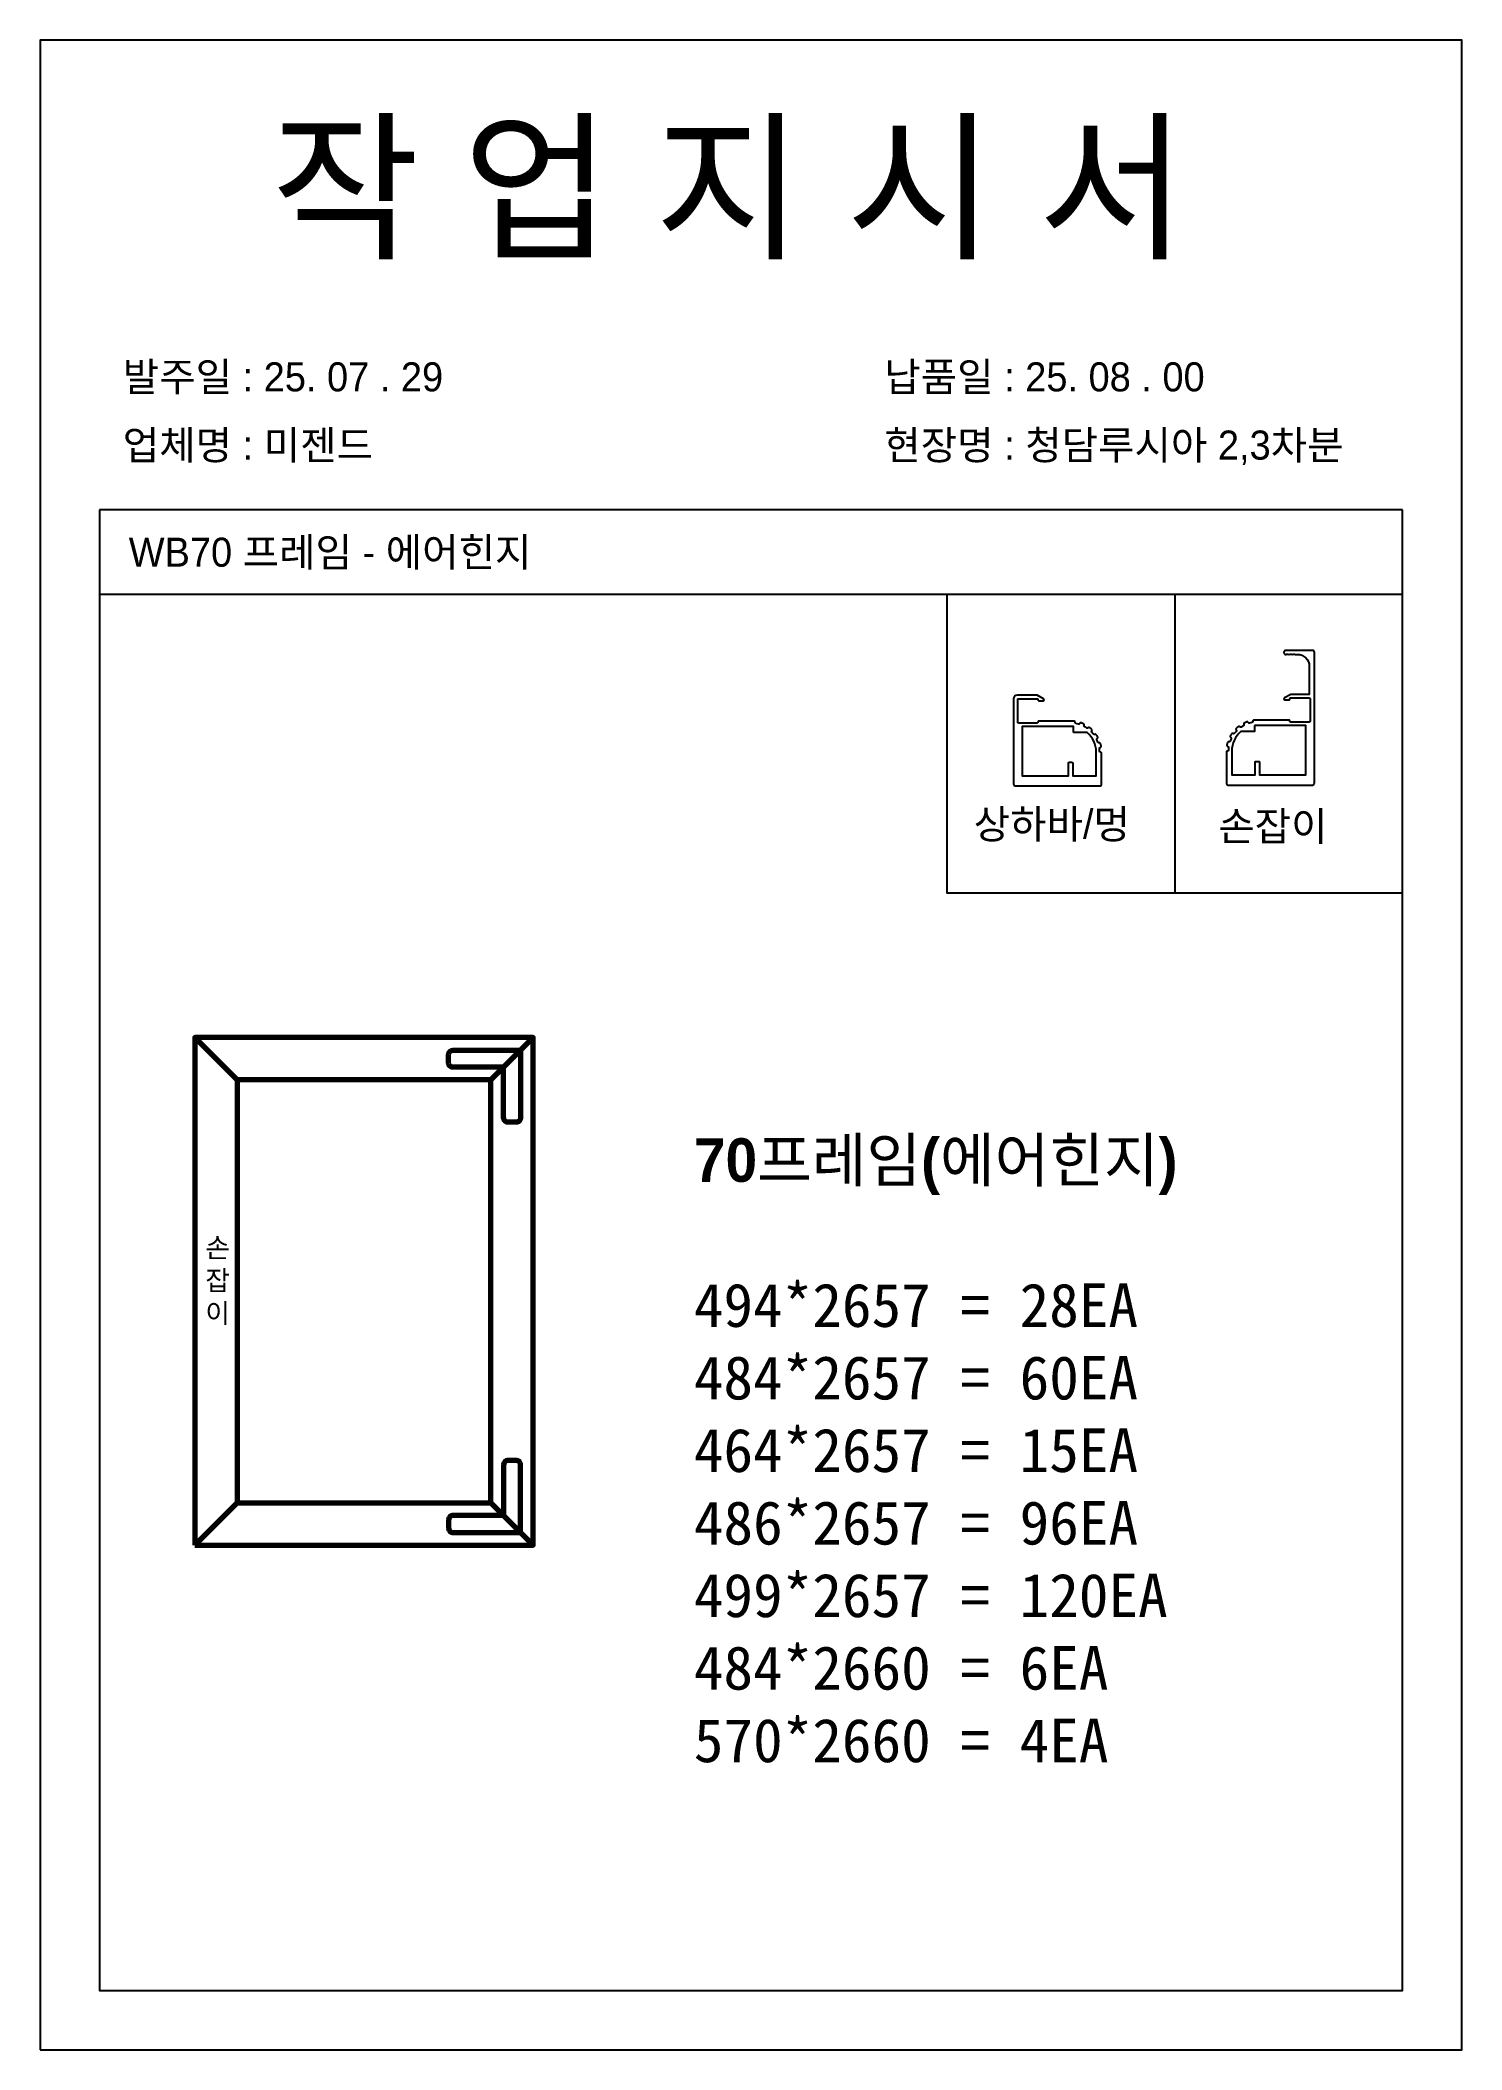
# Model space of a CAD drawing. Header units: millimetres. Extents: x -44117 to 256353, y -2095463 to 65325.
# Drawn here: x 111452 to 113132, y -214705 to -212329 of the extents above; entities that cross this region are included whole.
import ezdxf

# ---------------------------------------------------------------- set-up
doc = ezdxf.new("R2010")
doc.units = ezdxf.units.MM
doc.header["$LTSCALE"] = 10
doc.layers.add('Layer1', color=7, linetype='Continuous', lineweight=70)

msp = doc.modelspace()

# ---------------------------------------------------------------- texts
at = {"attachment_point": 1}
for s, width, heights, insert, char_height in [('{\\fGulim|b0|i0|c129|p50;작 업 지 시 서}', 3307.3198183, [-155.84554], (111725.23883, -212432.9181), 140), ('{\\fGulim|b0|i0|c129|p50;발주일 : 25. 07 . 29}', 3307.3198183, [34.50412], (111550.02947, -212709.63853), 34.3), ('{\\fGulim|b0|i0|c129|p50;납품일 : 25. 08 . 00}', 3307.3198183, [-37.67976], (112450.00746, -212709.63853), 34.3), ('{\\fGulim|b0|i0|c129|p50;업체명 : 미젠드}', 3307.3198183, [33.33016], (111550.02947, -212790.2947), 34.3), ('{\\fGulim|b0|i0|c129|p50;현장명 : 청담루시아 2,3차분}', 3307.3198183, [47.18059], (112450.00746, -212790.2947), 34.3), ('{\\fGulim|b0|i0|c129|p50;WB70 프레임 - 에어힌지}', 3307.3198183, [-38.22783], (111557.07168, -212916.9608), 34.3), ('{\\fGulim|b0|i0|c129|p50;상하바/멍}', 3307.3198183, [-41.60759], (112555.6, -213238.48677), 34.3), ('{\\fGulim|b0|i0|c129|p50;손잡이}', 3307.3198183, [-38.18216], (112844.67515, -213240.97353), 34.3), ('{\\fGulim|b1|i0|c129|p50;70프레임(에어힌지)\\P}\\P494*2657 = 28EA\\P484*2657 = 60EA\\P464*2657 = 15EA\\P486*2657 = 96EA\\P499*2657 = 120EA\\P484*2660 = 6EA\\P570*2660 = 4EA', 3307.3198183, [-743.30278], (112224.88113, -213627.09831), 51.45), ('{\\fGulim|b0|i0|c129|p50;손\\P잡\\P이}', 291.2862081, [-105.28252], (111647.57437, -213744.84818), 23.205)]:
    msp.add_mtext_dynamic_manual_height_columns(s, width=width, gutter_width=12.5, heights=heights, dxfattribs=dict(at, insert=insert, char_height=char_height))

# ---------------------------------------------------------------- linework, layer by layer
for p, q in [((113062.43222, -212883.92532), (111522.43222, -212883.92532)), ((113062.43222, -212983.92532), (111522.43222, -212983.92532)), ((112793.15244, -212983.92532), (112793.15244, -213336.94388))]:
    msp.add_line(p, q)
for points in [[(111452.43222, -214704.75559), (113132.43222, -214704.75559), (113132.43222, -212328.75559), (111452.43222, -212328.75559)], [(113062.43222, -212983.92532), (112523.87266, -212983.92532), (112523.87266, -213336.94388), (113062.43222, -213336.94388)]]:
    msp.add_lwpolyline(points, close=True)
msp.add_lwpolyline([(111522.43222, -212883.92532), (111522.43222, -214634.75559), (113062.43222, -214634.75559), (113062.43222, -212883.92532)])
at = {"color": 7}
for points in [[(112931.04535, -213054.74707, 0.2301863539), (112933.14395, -213054.74707, -0.2466321039), (112935.00374, -213054.72522, 0.118515719), (112936.09465, -213054.98748), (112938.12248, -213054.98748, -0.4173893777), (112952.19324, -213068.90666), (112952.19324, -213102.19398), (112930.39087, -213102.19398), (112923.0267, -213106.25133, 0.855700792), (112923.39324, -213108.59398), (112928.19324, -213108.59398, 0.4142135624), (112929.39324, -213107.39398), (112929.39324, -213106.99398, -0.4142135624), (112930.19324, -213106.19398), (112952.19324, -213106.19398, -0.4142135624), (112953.39324, -213107.39398), (112953.39324, -213133.79398, -0.4142135624), (112952.19324, -213134.99398), (112930.19324, -213134.99398, -0.4142135624), (112929.39324, -213134.19398), (112929.39324, -213133.79398, 0.4142135624), (112928.19324, -213132.59398), (112891.00337, -213132.59398, 0.0308511276), (112886.47503, -213132.87365, 0.4241230691), (112885.43747, -213134.25225, -0.4043730092), (112884.47981, -213135.6182, 0.022416536), (112881.48203, -213136.3379, -0.4043730092), (112880.00862, -213135.55561, 0.424123069), (112878.45827, -213134.79831, 0.022416536), (112875.41127, -213136.06042, 0.4241230691), (112874.8505, -213137.69217, -0.4043730092), (112874.36181, -213139.2872, 0.022416536), (112871.73315, -213140.89804, -0.4043730092), (112870.09011, -213140.60934, 0.424123069), (112868.38162, -213140.36819, 0.022416536), (112865.87376, -213142.5101, 0.4241230691), (112865.84468, -213144.23528, -0.4043730092), (112865.8728, -213145.90325, 0.022416536), (112863.87057, -213148.24756, -0.4043730092), (112862.21874, -213148.48071, 0.424123069), (112860.51935, -213148.77932, 0.022416536), (112858.79612, -213151.59137, 0.4241230691), (112859.30157, -213153.2411, -0.4043730092), (112859.84374, -213154.81875, 0.022416536), (112858.66394, -213157.66704, -0.4043730092), (112857.165, -213158.39922, 0.4241230691), (112855.64106, -213159.20835, 0.022416536), (112854.87115, -213162.41528, 0.424123069), (112855.86165, -213163.82807, -0.4043730092), (112856.86481, -213165.16096, 0.022416536), (112856.62292, -213168.23443, -0.4043730092), (112855.4236, -213169.39398), (112855.40337, -213169.39398, 0.4142135624), (112854.20337, -213170.59398), (112854.20337, -213207.38748, 0.4142135624), (112856.20337, -213209.38748), (112956.19324, -213209.38748, 0.4142135624), (112958.19324, -213207.38748), (112958.19324, -213052.18748, 0.4142135624), (112956.19324, -213050.18748), (112924.19324, -213050.18748, 0.4142135624), (112922.19324, -213052.18748), (112922.19324, -213052.98748, 0.4142135624), (112924.19324, -213054.98748, 0.1244779229), (112925.14395, -213054.74707, -0.2466321039), (112927.00374, -213054.72522, 0.2404082058), (112929.18556, -213054.72522, -0.2466321039), (112931.04535, -213054.74707)], [(112887.39324, -213138.99398), (112887.39324, -213146.19398), (112871.35853, -213146.19398, 0.2205202393), (112860.60337, -213169.39398), (112860.60337, -213197.39398), (112888.19324, -213197.39398), (112888.19324, -213182.19398, -0.4142135624), (112888.99324, -213181.39398), (112892.59324, -213181.39398, -0.4142135624), (112893.39324, -213182.19398), (112893.39324, -213197.39398), (112948.19324, -213197.39398), (112948.19324, -213138.99398), (112887.39324, -213138.99398)], [(112887.39324, -213138.99398), (112887.39324, -213146.19398), (112871.35853, -213146.19398, 0.2205202393), (112860.60337, -213169.39398), (112860.60337, -213197.39398), (112888.19324, -213197.39398), (112888.19324, -213182.19398, -0.4142135624), (112888.99324, -213181.39398), (112892.59324, -213181.39398, -0.4142135624), (112893.39324, -213182.19398), (112893.39324, -213197.39398), (112948.19324, -213197.39398), (112948.19324, -213138.99398), (112887.39324, -213138.99398)]]:
    msp.add_lwpolyline(points, format="xyb", close=True, dxfattribs=at)
for points in [[(112604.79317, -213210.49061), (112704.78304, -213210.49061, 0.4142135624), (112706.78304, -213208.49061), (112706.78304, -213171.69711, 0.4142135624), (112705.58304, -213170.49711), (112705.56281, -213170.49711, -0.4043730092), (112704.36349, -213169.33756, 0.022416536), (112704.12161, -213166.2641, -0.4043730092), (112705.12477, -213164.93121, 0.424123069), (112706.11527, -213163.51842, 0.022416536), (112705.34535, -213160.31149, 0.424123069), (112703.82141, -213159.50236, -0.4043730092), (112702.32247, -213158.77017, 0.022416536), (112701.14267, -213155.92188, -0.4043730092), (112701.68485, -213154.34424, 0.424123069), (112702.1903, -213152.69451, 0.022416536), (112700.46707, -213149.88245, 0.424123069), (112698.76768, -213149.58385, -0.4043730092), (112697.11585, -213149.35069, 0.022416536), (112695.11362, -213147.00639, -0.4043730092), (112695.14174, -213145.33842, 0.4241230691), (112695.11266, -213143.61324, 0.022416536), (112692.60479, -213141.47132, 0.424123069), (112690.89631, -213141.71248, -0.4043730092), (112689.25327, -213142.00118, 0.022416536), (112686.62461, -213140.39033, -0.4043730092), (112686.13592, -213138.79531, 0.424123069), (112685.57515, -213137.16355, 0.022416536), (112682.52814, -213135.90144, 0.4241230691), (112680.9778, -213136.65874, -0.4043730092), (112679.50439, -213137.44104, 0.022416536), (112676.50661, -213136.72134, -0.4043730092), (112675.54895, -213135.35539, 0.424123069), (112674.51138, -213133.97679, 0.0308511276), (112669.98304, -213133.69711), (112632.79317, -213133.69711, 0.4142135624), (112631.59317, -213134.89711), (112631.59317, -213135.29711, -0.4142135624), (112630.79317, -213136.09711), (112608.79317, -213136.09711, -0.4142135624), (112607.59317, -213134.89711), (112607.59317, -213108.49711, -0.4142135624), (112608.79317, -213107.29711), (112630.79317, -213107.29711, -0.4142135624), (112631.59317, -213108.09711), (112631.59317, -213108.49711, 0.4142135624), (112632.79317, -213109.69711), (112637.59317, -213109.69711, 0.855700792), (112637.95972, -213107.35446), (112630.59555, -213103.29711), (112606.79317, -213103.29711, 0.4142135624), (112602.79317, -213107.29711), (112602.79317, -213208.49061, 0.4142135623), (112604.79317, -213210.49061)], [(112673.59317, -213147.29711), (112673.59317, -213140.09711), (112612.79317, -213140.09711), (112612.79317, -213198.49711), (112667.59317, -213198.49711), (112667.59317, -213183.29711, -0.4142135624), (112668.39317, -213182.49711), (112671.99317, -213182.49711, -0.4142135624), (112672.79317, -213183.29711), (112672.79317, -213198.49711), (112700.38304, -213198.49711), (112700.38304, -213170.49711, 0.2205202393), (112689.62789, -213147.29711), (112673.59317, -213147.29711)]]:
    msp.add_lwpolyline(points, format="xyb", close=True)
at = {"layer": 'Layer1'}
for p, q in [((111685.13405, -213558.04312), (111635.13405, -213508.04312)), ((111985.13405, -213558.04312), (112035.13405, -213508.04312)), ((112035.13405, -213508.04312), (111985.13405, -213558.04312)), ((111685.13405, -214058.04312), (111635.13405, -214108.04312)), ((112035.13405, -214108.04312), (111985.13405, -214058.04312))]:
    msp.add_line(p, q, dxfattribs=at)
for points in [[(111635.13405, -214108.04312), (112035.13405, -214108.04312), (112035.13405, -213508.04312), (111635.13405, -213508.04312)], [(111685.13405, -214058.04312), (111985.13405, -214058.04312), (111985.13405, -213558.04312), (111685.13405, -213558.04312)]]:
    msp.add_lwpolyline(points, close=True, dxfattribs=at)
for points in [[(112015.13405, -213608.04312), (112005.13405, -213608.04312, -0.4142135624), (112000.13405, -213603.04312), (112000.13405, -213543.04312), (111940.13405, -213543.04312, -0.4142135624), (111935.13405, -213538.04312), (111935.13405, -213528.04312, -0.4142135624), (111940.13405, -213523.04312), (112020.13405, -213523.04312), (112020.13405, -213603.04312, -0.4142135624)], [(112015.13405, -214008.04312), (112005.13405, -214008.04312, 0.4142135624), (112000.13405, -214013.04312), (112000.13405, -214073.04312), (111940.13405, -214073.04312, 0.4142135624), (111935.13405, -214078.04312), (111935.13405, -214088.04312, 0.4142135624), (111940.13405, -214093.04312), (112020.13405, -214093.04312), (112020.13405, -214013.04312, 0.4142135624)]]:
    msp.add_lwpolyline(points, format="xyb", close=True, dxfattribs=at)

msp.set_redraw_order([(e.dxf.handle, doc.entitydb.next_handle()) for e in msp.query("TEXT MTEXT ATTDEF DIMENSION ARC_DIMENSION")])  # texts and dimensions are drawn at this point

doc.saveas('drawing.dxf')
